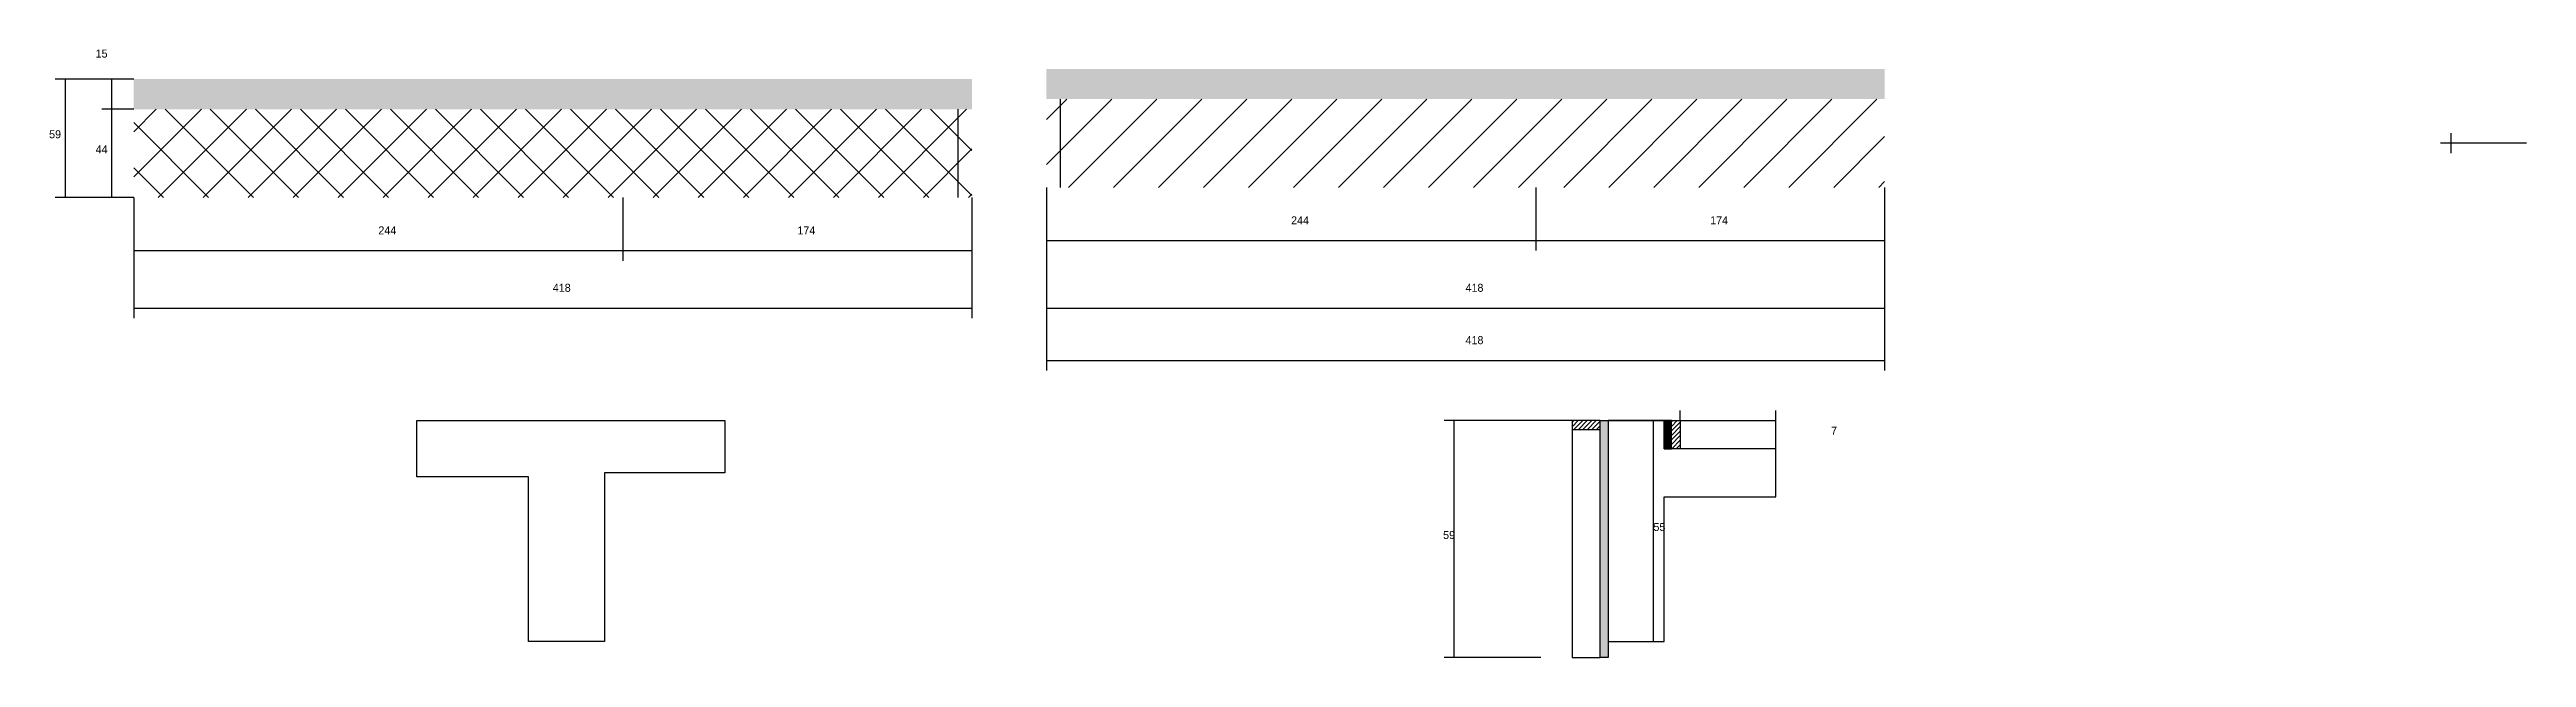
# Model space of a CAD drawing. Header units: metres. Extents: x -41 to 34840, y -36000 to 1848.
# Drawn here: x 17456 to 18691, y -4519 to -4216 of the extents above; entities that cross this region are included whole.
import ezdxf

# ---------------------------------------------------------------- set-up
doc = ezdxf.new("R2010")
doc.units = ezdxf.units.M
for name, color, linetype in [('CONCRETO', 251, 'Continuous'), ('COTA', 4, 'Continuous'), ('Cota Seção (2x)', 4, 'Continuous'), ('Hachura', 253, 'Continuous'), ('Madeira', 126, 'Continuous'), ('NOMENCLATURA', 7, 'Continuous'), ('Painéis', 200, 'Continuous'), ('REAPROVEITAMENTO', 251, 'Continuous'), ('SARR_2.2x7', 40, 'Continuous')]:
    doc.layers.add(name, color=color, linetype=linetype)

msp = doc.modelspace()

# ---------------------------------------------------------------- texts
at = {"layer": 'COTA'}
for s, p in [('15', (17479, -4219.7)), ('59', (17455.8, -4259.9)), ('44', (17479, -4267.4)), ('244', (18075.2, -4302.8)), ('244', (17620, -4307.8)), ('174', (17829, -4307.8)), ('174', (18284.2, -4302.8)), ('418', (17707, -4336.4)), ('418', (18162.2, -4336.4)), ('418', (18162.2, -4362.5)), ('7', (18344.5, -4407.6)), ('59', (18151, -4459.6))]:
    msp.add_text(s, height=4, dxfattribs=at).set_placement(p)
at = {"layer": 'Cota Seção (2x)'}
msp.add_text('55', height=4, dxfattribs=at).set_placement((18255.9, -4455.6))

# ---------------------------------------------------------------- hatches: boundary and pattern name
at = {"layer": 'COTA'}
h = msp.add_hatch(dxfattribs=at)
h.set_pattern_fill('AR-CONC', scale=0.03)
h.paths.add_polyline_path([(17916, -4230.4), (17498, -4230.4), (17498, -4230.4), (17498, -4245.4), (17498, -4245.4), (17916, -4245.4), (17916, -4245.4), (17916, -4230.4)])
h = msp.add_hatch(dxfattribs=at)
h.set_pattern_fill('AR-CONC', scale=0.03)
h.paths.add_polyline_path([(18371.2, -4225.4), (17953.2, -4225.4), (17953.2, -4225.4), (17953.2, -4240.4), (17953.2, -4240.4), (18371.2, -4240.4), (18371.2, -4240.4), (18371.2, -4225.4)])
at = {"layer": 'Hachura'}
h = msp.add_hatch(dxfattribs=at)
h.set_pattern_fill('ANSI31', scale=0.5)
h.paths.add_polyline_path([(18229.3, -4405), (18229.3, -4400.6), (18229.3, -4400.6), (18215.3, -4400.6), (18215.3, -4400.6), (18215.3, -4405), (18215.3, -4405), (18229.3, -4405)])
h = msp.add_hatch(color=8, dxfattribs=at)
h.dxf.hatch_style = 1
h.paths.add_polyline_path([(18229.3, -4400.6), (18233.3, -4400.6), (18233.3, -4400.6), (18233.3, -4518.6), (18233.3, -4518.6), (18229.3, -4518.6), (18229.3, -4518.6), (18229.3, -4400.6)])
h = msp.add_hatch(color=8, dxfattribs=at)
h.dxf.hatch_style = 1
h.paths.add_polyline_path([(18264.9, -4400.6), (18261.3, -4400.6), (18261.3, -4400.6), (18261.3, -4414.6), (18261.3, -4414.6), (18264.9, -4414.6), (18264.9, -4414.6), (18264.9, -4400.6)])
h = msp.add_hatch(dxfattribs=at)
h.set_pattern_fill('ANSI31', scale=0.5)
h.paths.add_polyline_path([(18269.3, -4414.6), (18264.9, -4414.6), (18264.9, -4414.6), (18264.9, -4400.6), (18264.9, -4400.6), (18269.3, -4400.6), (18269.3, -4400.6), (18269.3, -4414.6)])
at = {"layer": 'REAPROVEITAMENTO'}
h = msp.add_hatch(dxfattribs=at)
h.set_pattern_fill('ANSI37', scale=5)
h.paths.add_polyline_path([(17916, -4289.4), (17916, -4245.4), (17916, -4245.4), (17498, -4245.4), (17498, -4245.4), (17498, -4289.4), (17498, -4289.4), (17916, -4289.4)])
h = msp.add_hatch(dxfattribs=at)
h.set_pattern_fill('ANSI31', scale=5)
h.paths.add_polyline_path([(18371.2, -4284.4), (18371.2, -4240.4), (18371.2, -4240.4), (17953.2, -4240.4), (17953.2, -4240.4), (17953.2, -4284.4), (17953.2, -4284.4), (18371.2, -4284.4)])

# ---------------------------------------------------------------- linework, layer by layer
at = {"layer": 'CONCRETO'}
for points in [[(17639.2, -4428.6), (17639.2, -4400.6), (17792.8, -4400.6), (17792.8, -4426.6), (17732.8, -4426.6), (17732.8, -4510.6), (17694.8, -4510.6), (17694.8, -4428.6)], [(18316.9, -4438.6), (18316.9, -4414.6), (18261.3, -4414.6), (18261.3, -4400.6), (18233.3, -4400.6), (18233.3, -4510.6), (18261.3, -4510.6), (18261.3, -4438.6)]]:
    msp.add_lwpolyline(points, close=True, dxfattribs=at)
at = {"layer": 'COTA'}
for p, q in [((17498, -4230.4), (17458.9, -4230.4)), ((17463.9, -4289.4), (17463.9, -4230.4)), ((17498, -4230.4), (17482.1, -4230.4)), ((17487.1, -4245.4), (17487.1, -4230.4)), ((17498, -4245.4), (17482.1, -4245.4)), ((17498, -4245.4), (17482.1, -4245.4)), ((17487.1, -4289.4), (17487.1, -4245.4)), ((17953.2, -4284.4), (17953.2, -4315.9)), ((17953.2, -4284.4), (17953.2, -4349.5)), ((17953.2, -4284.4), (17953.2, -4375.6)), ((18197.2, -4284.4), (18197.2, -4315.9)), ((18197.2, -4284.4), (18197.2, -4315.9)), ((18371.2, -4284.4), (18371.2, -4315.9)), ((18371.2, -4284.4), (18371.2, -4349.5)), ((18371.2, -4284.4), (18371.2, -4375.6)), ((17498, -4289.4), (17458.9, -4289.4)), ((17498, -4289.4), (17482.1, -4289.4)), ((17498, -4289.4), (17498, -4320.9)), ((17498, -4289.4), (17498, -4349.5)), ((17742, -4289.4), (17742, -4320.9)), ((17742, -4289.4), (17742, -4320.9)), ((17916, -4289.4), (17916, -4320.9)), ((17916, -4289.4), (17916, -4349.5)), ((17953.2, -4310.9), (18197.2, -4310.9)), ((18197.2, -4310.9), (18371.2, -4310.9)), ((17498, -4315.9), (17742, -4315.9)), ((17742, -4315.9), (17916, -4315.9)), ((17498, -4344.5), (17916, -4344.5)), ((17953.2, -4344.5), (18371.2, -4344.5)), ((17953.2, -4370.6), (18371.2, -4370.6)), ((18269.3, -4400.6), (18269.3, -4395.6)), ((18316.9, -4414.6), (18316.9, -4395.6)), ((18215.3, -4400.6), (18151.5, -4400.6)), ((18156.5, -4518.6), (18156.5, -4400.6)), ((18269.3, -4400.6), (18316.9, -4400.6)), ((18199.7, -4518.6), (18151.5, -4518.6))]:
    msp.add_line(p, q, dxfattribs=at)
at = {"layer": 'Cota Seção (2x)'}
for p, q in [((18233.3, -4400.6), (18260.9, -4400.6)), ((18255.9, -4510.6), (18255.9, -4400.6)), ((18233.3, -4510.6), (18260.9, -4510.6))]:
    msp.add_line(p, q, dxfattribs=at)
at = {"layer": 'Madeira'}
for points in [[(18229.3, -4405), (18229.3, -4400.6), (18215.3, -4400.6), (18215.3, -4405)], [(18229.3, -4400.6), (18215.3, -4400.6), (18215.3, -4518.6), (18229.3, -4518.6)], [(18269.3, -4414.6), (18264.9, -4414.6), (18264.9, -4400.6), (18269.3, -4400.6)]]:
    msp.add_lwpolyline(points, close=True, dxfattribs=at)
at = {"layer": 'NOMENCLATURA'}
for p, q in [((18653.5, -4257.3), (18653.5, -4267.3)), ((18691.3, -4262.3), (18648.5, -4262.3))]:
    msp.add_line(p, q, dxfattribs=at)
at = {"layer": 'Painéis'}
for points in [[(18229.3, -4400.6), (18233.3, -4400.6), (18233.3, -4518.6), (18229.3, -4518.6)], [(18264.9, -4400.6), (18261.3, -4400.6), (18261.3, -4414.6), (18264.9, -4414.6)]]:
    msp.add_lwpolyline(points, close=True, dxfattribs=at)
at = {"layer": 'SARR_2.2x7'}
for p, q in [((17909.1, -4289.4), (17909.1, -4245.4)), ((17960.2, -4284.4), (17960.2, -4240.4))]:
    msp.add_line(p, q, dxfattribs=at)

msp.set_redraw_order([(e.dxf.handle, doc.entitydb.next_handle()) for e in msp.query("TEXT MTEXT ATTDEF DIMENSION ARC_DIMENSION")])  # texts and dimensions are drawn at this point

doc.saveas('drawing.dxf')
